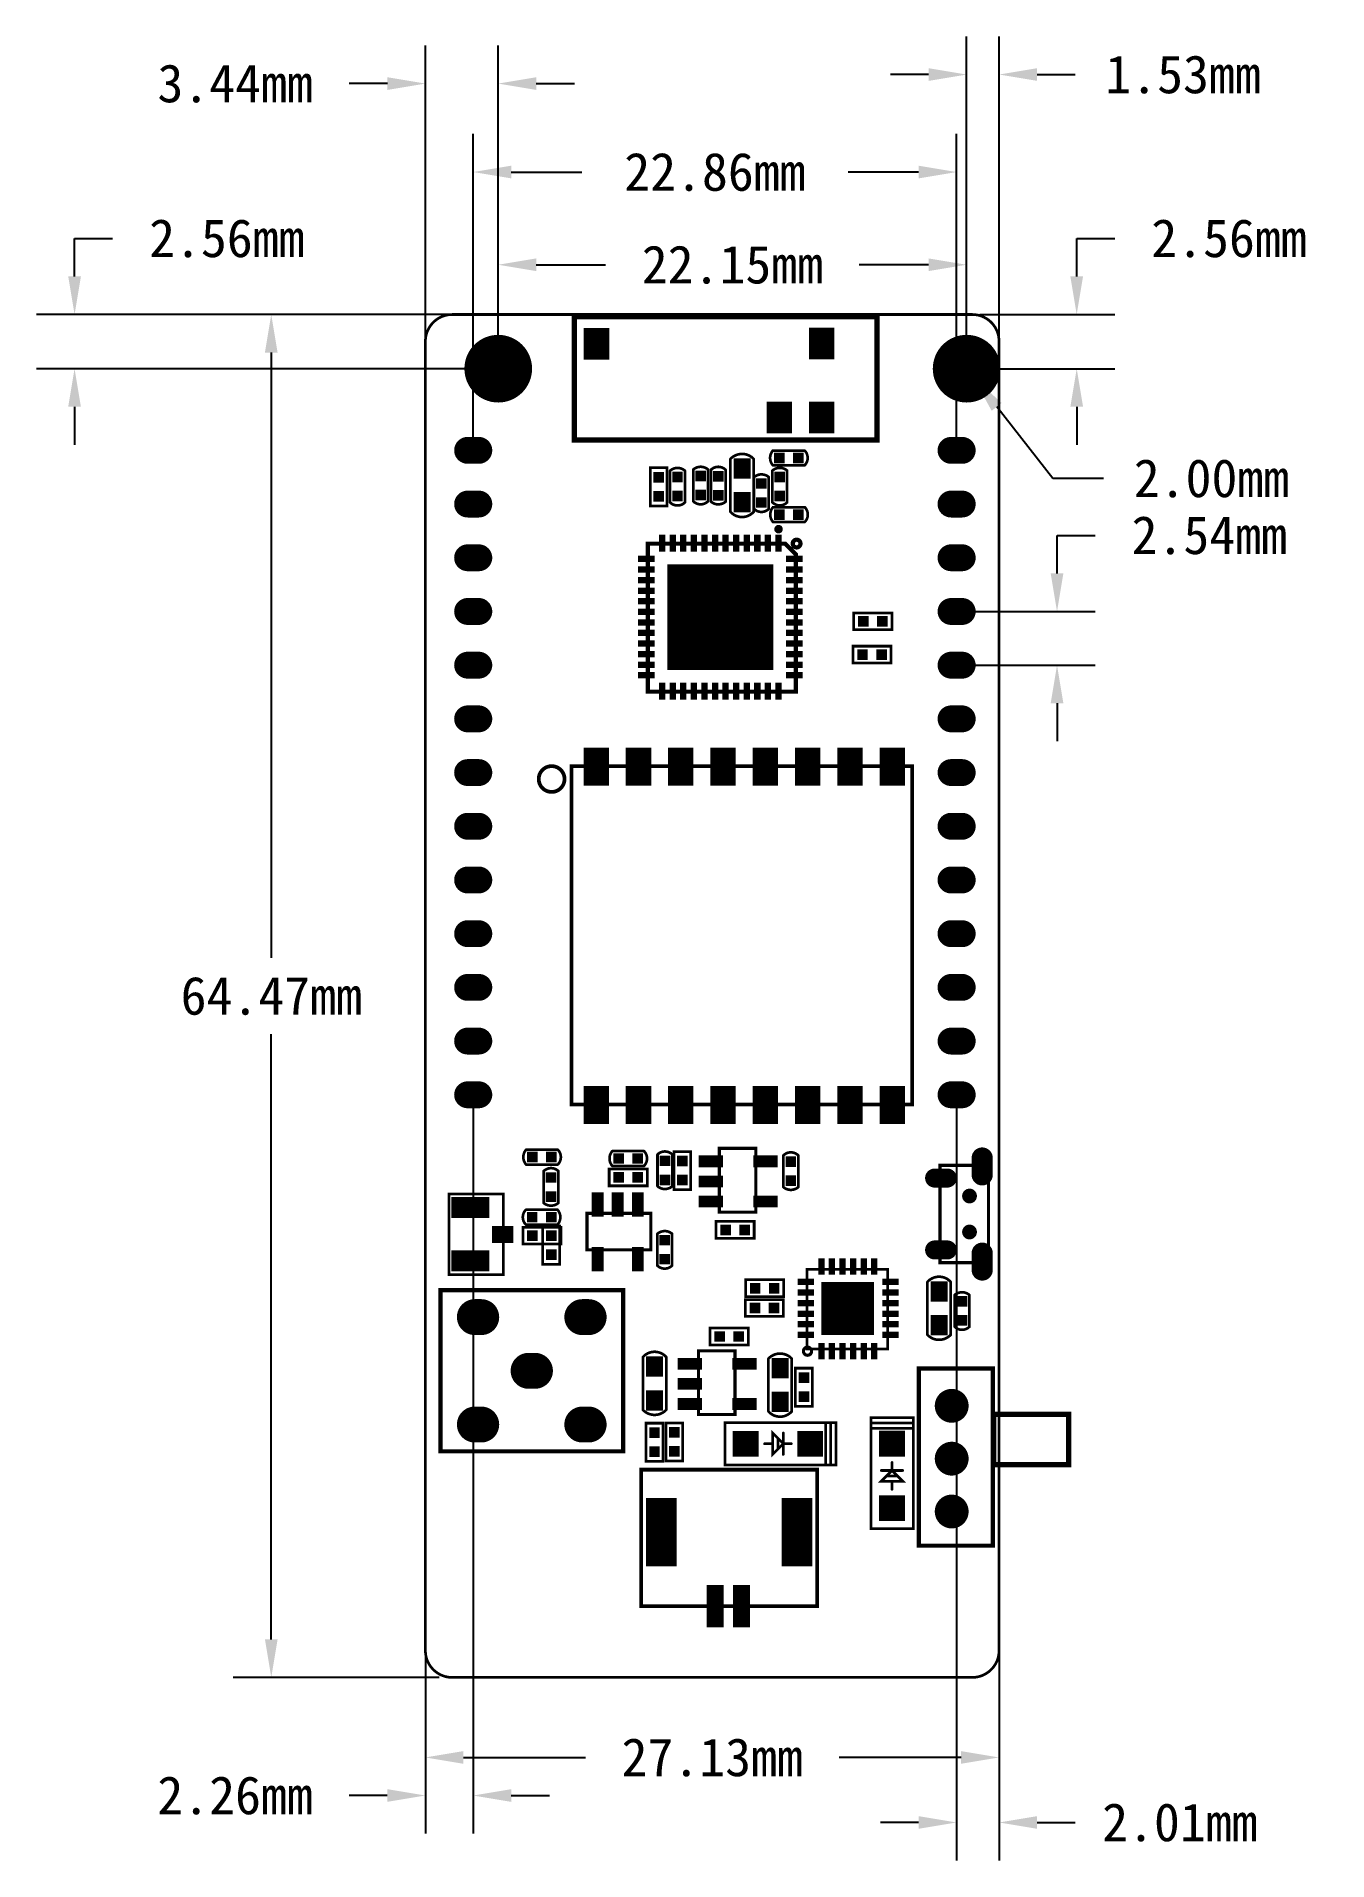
# Model space of a CAD drawing. Extents: x -43.5 to 17.5, y -33.7 to 52.6.
import ezdxf

# ---------------------------------------------------------------- set-up
doc = ezdxf.new("R2010")
doc.units = 0
doc.header["$MEASUREMENT"] = 0
for name, color, linetype in [('BOARD_OUTLINE_00', 254, 'Continuous'), ('DRIL_NPLTE_THRU_01', 3, 'Continuous'), ('DRIL_NPLTE_THRU_04', 16, 'Continuous'), ('DRIL_PLTE_THRU_01', 3, 'Continuous'), ('DRIL_PLTE_THRU_04', 16, 'Continuous'), ('DRIL_SYMBOL', 254, 'Continuous'), ('PADS_BOT', 1, 'Continuous'), ('PADS_INNER', 96, 'Continuous'), ('PADS_TOP', 96, 'Continuous'), ('PART_TOP_2DLINE_00', 254, 'Continuous'), ('PART_TOP_2DLINE_01', 254, 'Continuous'), ('PART_TOP_2DLINE_126', 254, 'Continuous')]:
    doc.layers.add(name, color=color, linetype=linetype)
doc.dimstyles.get("Standard").update_dxf_attribs({"dimscale": 10, "dimtxt": 0.18, "dimasz": 0.18, "dimexe": 0.18, "dimexo": 0.0625, "dimgap": 0.09, "dimtad": 0, "dimtih": 1, "dimtoh": 1, "dimzin": 0, "dimdsep": 46, "dimtxsty": 'Standard', "dimcen": 0.09, "dimadec": 0, "dimazin": 0, "dimtfac": 1, "dimtofl": 0, "dimtmove": 0, "dimatfit": 3, "dimfxl": 1, "dimtolj": 1, "dimtzin": 0, "dimarcsym": 0})

msp = doc.modelspace()

# ---------------------------------------------------------------- blocks, each defined once
blk = doc.blocks.new('SMOOTH_0$127')
at = {"const_width": 0.0635}
blk.add_lwpolyline([(-0.03175, 0, 1), (0.03175, 0, 1)], format="xyb", close=True, dxfattribs=at)
blk = doc.blocks.new('BOARD_41')
at = {"layer": 'BOARD_OUTLINE_00', "const_width": 0.127}
blk.add_lwpolyline([(1.6256, -4.0386, -0.4142136), (2.8956, -2.7686), (27.4828, -2.7686, -0.4142136), (28.7528, -4.0386), (28.7528, -65.9638, -0.4142136), (27.4828, -67.2338), (2.8956, -67.2338, -0.4142136), (1.6256, -65.9638)], format="xyb", close=True, dxfattribs=at)
at = {"layer": 'BOARD_OUTLINE_00'}
for p in [(2.8956, -2.7686), (1.6256, -4.0386)]:
    blk.add_blockref('SMOOTH_0$127', p, dxfattribs=at)
blk = doc.blocks.new('SMOOTH_0$1778')
at = {"const_width": 0.0889}
blk.add_lwpolyline([(-0.04445, 0, 1), (0.04445, 0, 1)], format="xyb", close=True, dxfattribs=at)
blk = doc.blocks.new('PART_BODY_TOP_20')
at = {"layer": 'PART_TOP_2DLINE_126', "const_width": 0.1778}
blk.add_lwpolyline([(14.8082, 2.1082, 1), (16.0274, 2.1082, 1)], format="xyb", close=True, dxfattribs=at)
blk.add_lwpolyline([(0.0254, 1.1684), (16.0274, 1.1684), (16.0274, -14.9352), (0.0254, -14.9352)], close=True, dxfattribs=at)
at = {"layer": 'PART_TOP_2DLINE_126'}
for p in [(0.0254, 1.1684), (16.0274, 1.1684), (0.0254, -14.9352), (16.0274, -14.9352)]:
    blk.add_blockref('SMOOTH_0$1778', p, dxfattribs=at)
blk = doc.blocks.new('DRIL_HOLE_0')
blk.add_lwpolyline([(0, 0, 1), (0, 0, 1)], format="xyb", close=True)
blk = doc.blocks.new('PAD_0')
blk.add_lwpolyline([(0, 0), (0, 0)])
blk = doc.blocks.new('PAD_1')
at = {"const_width": 1.2}
blk.add_lwpolyline([(-0.9, 0), (0.9, 0)], dxfattribs=at)
blk = doc.blocks.new('STK_TOP_135')
at = {"layer": 'DRIL_NPLTE_THRU_01'}
blk.add_blockref('DRIL_HOLE_0', (0, 0), dxfattribs=at)
at = {"layer": 'DRIL_NPLTE_THRU_04'}
blk.add_blockref('DRIL_HOLE_0', (0, 0), dxfattribs=at)
at = {"layer": 'PADS_BOT'}
blk.add_blockref('PAD_0', (0, 0), dxfattribs=at)
at = {"layer": 'PADS_INNER'}
blk.add_blockref('PAD_0', (0, 0), dxfattribs=at)
at = {"layer": 'PADS_TOP'}
blk.add_blockref('PAD_1', (0, 0), dxfattribs=at)
blk = doc.blocks.new('SYM_TOP_14')
for name, p in [('PART_BODY_TOP_20', (0, 0)), ('STK_TOP_135', (0, 0)), ('STK_TOP_135', (16, 0)), ('STK_TOP_135', (0, -2)), ('STK_TOP_135', (16, -2)), ('STK_TOP_135', (0, -4)), ('STK_TOP_135', (16, -4)), ('STK_TOP_135', (0, -6)), ('STK_TOP_135', (16, -6)), ('STK_TOP_135', (0, -8)), ('STK_TOP_135', (16, -8)), ('STK_TOP_135', (0, -10)), ('STK_TOP_135', (16, -10)), ('STK_TOP_135', (0, -12)), ('STK_TOP_135', (16, -12)), ('STK_TOP_135', (0, -14)), ('STK_TOP_135', (16, -14))]:
    blk.add_blockref(name, p)
blk = doc.blocks.new('PART_TOP_0')
blk.add_blockref('SYM_TOP_14', (0, 0))
blk = doc.blocks.new('PART_BODY_TOP_5')
at = {"layer": 'PART_TOP_2DLINE_126', "const_width": 0.1778}
blk.add_lwpolyline([(-2.9516, 0.44483), (3.5, 0.44483), (3.5, -7.88637), (-2.9516, -7.88637)], close=True, dxfattribs=at)
at = {"layer": 'PART_TOP_2DLINE_126'}
for p in [(-2.9516, 0.44483), (3.5, 0.44483), (-2.9516, -7.88637), (3.5, -7.88637)]:
    blk.add_blockref('SMOOTH_0$1778', p, dxfattribs=at)
blk = doc.blocks.new('PAD_2')
blk.add_lwpolyline([(0, 0), (0, 0)])
blk = doc.blocks.new('PAD_3')
at = {"const_width": 0.8}
blk.add_lwpolyline([(-1, 0), (1, 0)], dxfattribs=at)
blk = doc.blocks.new('STK_TOP_61')
at = {"layer": 'DRIL_NPLTE_THRU_01'}
blk.add_blockref('DRIL_HOLE_0', (0, 0), dxfattribs=at)
at = {"layer": 'DRIL_NPLTE_THRU_04'}
blk.add_blockref('DRIL_HOLE_0', (0, 0), dxfattribs=at)
at = {"layer": 'PADS_BOT'}
blk.add_blockref('PAD_2', (0, 0), dxfattribs=at)
at = {"layer": 'PADS_INNER'}
blk.add_blockref('PAD_2', (0, 0), dxfattribs=at)
at = {"layer": 'PADS_TOP'}
blk.add_blockref('PAD_3', (0, 0), dxfattribs=at)
blk = doc.blocks.new('PAD_4')
at = {"const_width": 1.45}
blk.add_lwpolyline([(-1.615, 0), (1.615, 0)], dxfattribs=at)
blk = doc.blocks.new('STK_TOP_15')
at = {"layer": 'DRIL_NPLTE_THRU_01'}
blk.add_blockref('DRIL_HOLE_0', (0, 0), dxfattribs=at)
at = {"layer": 'DRIL_NPLTE_THRU_04'}
blk.add_blockref('DRIL_HOLE_0', (0, 0), dxfattribs=at)
at = {"layer": 'PADS_BOT'}
blk.add_blockref('PAD_2', (0, 0), dxfattribs=at)
at = {"layer": 'PADS_INNER'}
blk.add_blockref('PAD_2', (0, 0), dxfattribs=at)
at = {"layer": 'PADS_TOP'}
blk.add_blockref('PAD_4', (0, 0), dxfattribs=at)
blk = doc.blocks.new('SYM_TOP_7')
for name, p in [('PART_BODY_TOP_5', (0, 0)), ('STK_TOP_15', (0, -0.508)), ('STK_TOP_61', (3.5, -3.13117)), ('STK_TOP_61', (3.5, -4.38117)), ('STK_TOP_15', (0, -6.9342))]:
    blk.add_blockref(name, p)
blk = doc.blocks.new('PART_TOP_2')
blk.add_blockref('SYM_TOP_7', (0, 0))
blk = doc.blocks.new('PART_BODY_TOP_7')
at = {"layer": 'PART_TOP_2DLINE_126', "const_width": 0.127}
blk.add_lwpolyline([(-0.898, 0.408), (-0.898, -0.392), (0.902, -0.392), (0.902, 0.408)], close=True, dxfattribs=at)
at = {"layer": 'PART_TOP_2DLINE_126'}
for p in [(-0.898, 0.408), (0.902, 0.408), (-0.898, -0.392), (0.902, -0.392)]:
    blk.add_blockref('SMOOTH_0$127', p, dxfattribs=at)
blk = doc.blocks.new('PAD_5')
blk.add_lwpolyline([(0, 0, 1), (0, 0, 1)], format="xyb", close=True)
blk = doc.blocks.new('PAD_6')
at = {"const_width": 0.5}
blk.add_lwpolyline([(-0.25, 0), (0.25, 0)], dxfattribs=at)
blk = doc.blocks.new('STK_TOP_4')
at = {"layer": 'DRIL_PLTE_THRU_01'}
blk.add_blockref('DRIL_HOLE_0', (0, 0), dxfattribs=at)
at = {"layer": 'DRIL_PLTE_THRU_04'}
blk.add_blockref('DRIL_HOLE_0', (0, 0), dxfattribs=at)
at = {"layer": 'PADS_BOT'}
blk.add_blockref('PAD_5', (0, 0), dxfattribs=at)
at = {"layer": 'PADS_INNER'}
blk.add_blockref('PAD_5', (0, 0), dxfattribs=at)
at = {"layer": 'PADS_TOP'}
blk.add_blockref('PAD_6', (0, 0), dxfattribs=at)
blk = doc.blocks.new('SYM_TOP_9')
for name, p in [('PART_BODY_TOP_7', (0, 0)), ('STK_TOP_4', (-0.448, 0.008)), ('STK_TOP_4', (0.452, 0.008))]:
    blk.add_blockref(name, p)
blk = doc.blocks.new('PART_TOP_5')
blk.add_blockref('SYM_TOP_9', (0, 0))
blk = doc.blocks.new('PART_BODY_TOP_1')
at = {"layer": 'PART_TOP_2DLINE_126', "const_width": 0.127}
blk.add_lwpolyline([(0.755, -0.347, 0.414214), (0.755, 0.353), (-0.745, 0.353, 0.373387), (-0.745, -0.347)], format="xyb", close=True, dxfattribs=at)
at = {"layer": 'PART_TOP_2DLINE_126'}
for p in [(-0.745, 0.353), (0.755, 0.353), (-0.745, -0.347), (0.755, -0.347)]:
    blk.add_blockref('SMOOTH_0$127', p, dxfattribs=at)
blk = doc.blocks.new('SYM_TOP_3')
for name, p in [('STK_TOP_4', (-0.445, 0.003)), ('PART_BODY_TOP_1', (0, 0)), ('STK_TOP_4', (0.455, 0.003))]:
    blk.add_blockref(name, p)
blk = doc.blocks.new('PART_TOP_7')
blk.add_blockref('SYM_TOP_3', (0, 0))
blk = doc.blocks.new('PART_TOP_8')
blk.add_blockref('SYM_TOP_9', (0, 0))
blk = doc.blocks.new('PART_TOP_9')
blk.add_blockref('SYM_TOP_3', (0, 0))
blk = doc.blocks.new('SMOOTH_0$199898')
at = {"const_width": 0.099949}
blk.add_lwpolyline([(-0.049974, 0, 1), (0.049974, 0, 1)], format="xyb", close=True, dxfattribs=at)
blk = doc.blocks.new('PART_BODY_TOP_23')
at = {"layer": 'PART_TOP_2DLINE_01', "const_width": 0.199898}
for points in [[(-3.662962, 3.6068, 1), (-3.296638, 3.6068, 1)], [(-4.0584, 2.753, 1), (-4.2616, 2.753, 1)]]:
    blk.add_lwpolyline(points, format="xyb", close=True, dxfattribs=at)
blk.add_lwpolyline([(-3.4774, -3.4318), (-3.4774, 3.0602), (-2.9694, 3.5682), (3.5226, 3.5682), (3.5226, -3.4318)], close=True, dxfattribs=at)
for points in [[(-0.35, 1.229), (-0.35, -0.041)], [(-0.985, 0.594), (0.285, 0.594)]]:
    blk.add_lwpolyline(points, dxfattribs=at)
at = {"layer": 'PART_TOP_2DLINE_01'}
for p in [(-2.9694, 3.5682), (3.5226, 3.5682), (-3.4774, 3.0602), (-0.35, 1.229), (-0.985, 0.594), (-0.35, -0.041), (0.285, 0.594), (-3.4774, -3.4318), (3.5226, -3.4318)]:
    blk.add_blockref('SMOOTH_0$199898', p, dxfattribs=at)
blk = doc.blocks.new('PAD_7')
at = {"const_width": 0.3}
blk.add_lwpolyline([(-0.4, 0), (0.4, 0)], dxfattribs=at)
blk = doc.blocks.new('STK_TOP_172')
at = {"layer": 'DRIL_PLTE_THRU_01'}
blk.add_blockref('DRIL_HOLE_0', (0, 0), dxfattribs=at)
at = {"layer": 'DRIL_PLTE_THRU_04'}
blk.add_blockref('DRIL_HOLE_0', (0, 0), dxfattribs=at)
at = {"layer": 'PADS_BOT'}
blk.add_blockref('PAD_5', (0, 0), dxfattribs=at)
at = {"layer": 'PADS_INNER'}
blk.add_blockref('PAD_5', (0, 0), dxfattribs=at)
at = {"layer": 'PADS_TOP'}
blk.add_blockref('PAD_7', (0, 0), dxfattribs=at)
blk = doc.blocks.new('STK_TOP_171')
at = {"layer": 'DRIL_PLTE_THRU_01'}
blk.add_blockref('DRIL_HOLE_0', (0, 0), dxfattribs=at)
at = {"layer": 'DRIL_PLTE_THRU_04'}
blk.add_blockref('DRIL_HOLE_0', (0, 0), dxfattribs=at)
at = {"layer": 'PADS_BOT'}
blk.add_blockref('PAD_5', (0, 0), dxfattribs=at)
at = {"layer": 'PADS_INNER'}
blk.add_blockref('PAD_5', (0, 0), dxfattribs=at)
at = {"layer": 'PADS_TOP', "rotation": 90}
blk.add_blockref('PAD_7', (0, 0), dxfattribs=at)
blk = doc.blocks.new('PAD_8')
at = {"const_width": 5}
blk.add_lwpolyline([(-2.5, 0), (2.5, 0)], dxfattribs=at)
blk = doc.blocks.new('STK_TOP_173')
at = {"layer": 'DRIL_PLTE_THRU_01'}
blk.add_blockref('DRIL_HOLE_0', (0, 0), dxfattribs=at)
at = {"layer": 'DRIL_PLTE_THRU_04'}
blk.add_blockref('DRIL_HOLE_0', (0, 0), dxfattribs=at)
at = {"layer": 'PADS_BOT'}
blk.add_blockref('PAD_5', (0, 0), dxfattribs=at)
at = {"layer": 'PADS_INNER'}
blk.add_blockref('PAD_5', (0, 0), dxfattribs=at)
at = {"layer": 'PADS_TOP'}
blk.add_blockref('PAD_8', (0, 0), dxfattribs=at)
blk = doc.blocks.new('SYM_TOP_17')
for name, p in [('PART_BODY_TOP_23', (0, 0)), ('STK_TOP_171', (-2.75, 3.5)), ('STK_TOP_171', (-2.25, 3.5)), ('STK_TOP_171', (-1.75, 3.5)), ('STK_TOP_171', (-1.25, 3.5)), ('STK_TOP_171', (-0.75, 3.5)), ('STK_TOP_171', (-0.25, 3.5)), ('STK_TOP_171', (0.25, 3.5)), ('STK_TOP_171', (0.75, 3.5)), ('STK_TOP_171', (1.25, 3.5)), ('STK_TOP_171', (1.75, 3.5)), ('STK_TOP_171', (2.25, 3.5)), ('STK_TOP_171', (2.75, 3.5)), ('STK_TOP_172', (-3.5, 2.75)), ('STK_TOP_172', (3.5, 2.75)), ('STK_TOP_173', (0, 0)), ('STK_TOP_172', (-3.5, 2.25)), ('STK_TOP_172', (-3.5, 1.75)), ('STK_TOP_172', (3.5, 2.25)), ('STK_TOP_172', (3.5, 1.75)), ('STK_TOP_172', (-3.5, 1.25)), ('STK_TOP_172', (-3.5, 0.75)), ('STK_TOP_172', (3.5, 1.25)), ('STK_TOP_172', (3.5, 0.75)), ('STK_TOP_172', (-3.5, 0.25)), ('STK_TOP_172', (3.5, 0.25)), ('STK_TOP_172', (-3.5, -0.25)), ('STK_TOP_172', (-3.5, -0.75)), ('STK_TOP_172', (3.5, -0.25)), ('STK_TOP_172', (3.5, -0.75)), ('STK_TOP_172', (-3.5, -1.25)), ('STK_TOP_172', (-3.5, -1.75)), ('STK_TOP_172', (3.5, -1.25)), ('STK_TOP_172', (3.5, -1.75)), ('STK_TOP_172', (-3.5, -2.25)), ('STK_TOP_172', (3.5, -2.25)), ('STK_TOP_172', (-3.5, -2.75)), ('STK_TOP_171', (-2.75, -3.5)), ('STK_TOP_171', (-2.25, -3.5)), ('STK_TOP_171', (-1.75, -3.5)), ('STK_TOP_171', (-1.25, -3.5)), ('STK_TOP_171', (-0.75, -3.5)), ('STK_TOP_171', (-0.25, -3.5)), ('STK_TOP_171', (0.25, -3.5)), ('STK_TOP_171', (0.75, -3.5)), ('STK_TOP_171', (1.25, -3.5)), ('STK_TOP_171', (1.75, -3.5)), ('STK_TOP_171', (2.25, -3.5)), ('STK_TOP_171', (2.75, -3.5)), ('STK_TOP_172', (3.5, -2.75))]:
    blk.add_blockref(name, p)
blk = doc.blocks.new('PART_TOP_10')
blk.add_blockref('SYM_TOP_17', (0, 0))
blk = doc.blocks.new('PART_TOP_13')
blk.add_blockref('SYM_TOP_9', (0, 0))
blk = doc.blocks.new('PART_TOP_14')
blk.add_blockref('SYM_TOP_9', (0, 0))
blk = doc.blocks.new('PART_TOP_20')
blk.add_blockref('SYM_TOP_9', (0, 0))
blk = doc.blocks.new('PART_BODY_TOP_2')
at = {"layer": 'PART_TOP_2DLINE_00', "const_width": 0.127}
blk.add_lwpolyline([(2.75, 1), (-2.5, 1), (-2.5, -1), (2.75, -1)], close=True, dxfattribs=at)
for points in [[(2.25, 1), (2.25, -1)], [(2.5, 1), (2.5, -1)], [(-0.254, 0), (-0.635, 0)], [(0.254, 0), (-0.254, 0.508), (-0.254, -0.508), (0.254, 0)], [(0, 0.254), (0, -0.254)], [(0.254, 0.508), (0.254, -0.508)], [(0.635, 0), (0.254, 0)]]:
    blk.add_lwpolyline(points, dxfattribs=at)
at = {"layer": 'PART_TOP_2DLINE_00'}
for p in [(-2.5, 1), (2.25, 1), (2.5, 1), (2.75, 1), (-0.635, 0), (-0.254, 0.508), (-0.254, 0), (0, 0.254), (0.254, 0.508), (0.254, 0), (0.254, 0), (0.254, 0), (0.635, 0), (-0.254, -0.508), (0, -0.254), (0.254, -0.508), (-2.5, -1), (2.25, -1), (2.5, -1), (2.75, -1)]:
    blk.add_blockref('SMOOTH_0$127', p, dxfattribs=at)
blk = doc.blocks.new('PAD_9')
at = {"const_width": 1.2192}
blk.add_lwpolyline([(-0.6096, 0), (0.6096, 0)], dxfattribs=at)
blk = doc.blocks.new('STK_TOP_6')
at = {"layer": 'DRIL_PLTE_THRU_01'}
blk.add_blockref('DRIL_HOLE_0', (0, 0), dxfattribs=at)
at = {"layer": 'DRIL_PLTE_THRU_04'}
blk.add_blockref('DRIL_HOLE_0', (0, 0), dxfattribs=at)
at = {"layer": 'PADS_BOT'}
blk.add_blockref('PAD_5', (0, 0), dxfattribs=at)
at = {"layer": 'PADS_INNER'}
blk.add_blockref('PAD_5', (0, 0), dxfattribs=at)
at = {"layer": 'PADS_TOP'}
blk.add_blockref('PAD_9', (0, 0), dxfattribs=at)
blk = doc.blocks.new('SYM_TOP_4')
for name, p in [('PART_BODY_TOP_2', (0, 0)), ('STK_TOP_6', (-1.524, 0)), ('STK_TOP_6', (1.524, 0))]:
    blk.add_blockref(name, p)
blk = doc.blocks.new('PART_TOP_32')
blk.add_blockref('SYM_TOP_4', (0, 0))
blk = doc.blocks.new('PART_TOP_36')
blk.add_blockref('SYM_TOP_4', (0, 0))
blk = doc.blocks.new('SMOOTH_0$254')
at = {"const_width": 0.127}
blk.add_lwpolyline([(-0.0635, 0, 1), (0.0635, 0, 1)], format="xyb", close=True, dxfattribs=at)
blk = doc.blocks.new('SMOOTH_0$2')
at = {"const_width": 0.1}
blk.add_lwpolyline([(-0.05, 0, 1), (0.05, 0, 1)], format="xyb", close=True, dxfattribs=at)
blk = doc.blocks.new('PART_BODY_TOP_34')
at = {"layer": 'PART_TOP_2DLINE_01'}
for points, const_width in [([(0.28, 5.53), (-2.1, 5.53), (-2.1, 1.98), (0.28, 1.98)], 0.254), ([(-4.2672, -1.5564), (-4.2672, 1.94), (4.1148, 1.94), (4.1148, -1.5564)], 0.2)]:
    blk.add_lwpolyline(points, close=True, dxfattribs=dict(at, const_width=const_width))
for name, p in [('SMOOTH_0$254', (-2.1, 5.53)), ('SMOOTH_0$254', (0.28, 5.53)), ('SMOOTH_0$2', (-4.2672, 1.94)), ('SMOOTH_0$254', (-2.1, 1.98)), ('SMOOTH_0$254', (0.28, 1.98)), ('SMOOTH_0$2', (4.1148, 1.94)), ('SMOOTH_0$2', (-4.2672, -1.5564)), ('SMOOTH_0$2', (4.1148, -1.5564))]:
    blk.add_blockref(name, p, dxfattribs=at)
blk = doc.blocks.new('DRIL_SYMBOL_0$8')
at = {"layer": 'DRIL_SYMBOL', "const_width": 0.0508}
for points in [[(-0.254, 0), (0.254, 0)], [(0, -0.254), (0, 0.254)]]:
    blk.add_lwpolyline(points, dxfattribs=at)
blk = doc.blocks.new('DRIL_HOLE_0$8')
at = {"const_width": 0.4}
blk.add_lwpolyline([(-0.2, 0, 1), (0.2, 0, 1)], format="xyb", close=True, dxfattribs=at)
blk.add_blockref('DRIL_SYMBOL_0$8', (0, 0))
blk = doc.blocks.new('PAD_10')
at = {"const_width": 0.8}
blk.add_lwpolyline([(0, -0.4, 1), (0, 0.4, 1)], format="xyb", close=True, dxfattribs=at)
blk = doc.blocks.new('PAD_11')
at = {"const_width": 0.65}
blk.add_lwpolyline([(-0.15, -0.325), (0.15, -0.325, 1), (0.15, 0.325), (-0.15, 0.325, 1)], format="xyb", close=True, dxfattribs=at)
blk = doc.blocks.new('STK_TOP_319')
at = {"layer": 'DRIL_PLTE_THRU_01'}
blk.add_blockref('DRIL_HOLE_0$8', (0, 0), dxfattribs=at)
at = {"layer": 'DRIL_PLTE_THRU_04'}
blk.add_blockref('DRIL_HOLE_0$8', (0, 0), dxfattribs=at)
at = {"layer": 'PADS_BOT'}
blk.add_blockref('PAD_10', (0, 0), dxfattribs=at)
at = {"layer": 'PADS_INNER'}
blk.add_blockref('PAD_10', (0, 0), dxfattribs=at)
at = {"layer": 'PADS_TOP', "rotation": 90}
blk.add_blockref('PAD_11', (0, 0), dxfattribs=at)
blk = doc.blocks.new('SYM_TOP_28')
for name, p in [('PART_BODY_TOP_34', (0, 0)), ('STK_TOP_319', (-2.5, 0)), ('STK_TOP_319', (0, 0)), ('STK_TOP_319', (2.5, 0))]:
    blk.add_blockref(name, p)
blk = doc.blocks.new('PART_TOP_40')
blk.add_blockref('SYM_TOP_28', (0, 0))
blk = doc.blocks.new('SMOOTH_0$150114')
at = {"const_width": 0.075057}
blk.add_lwpolyline([(-0.037528, 0, 1), (0.037528, 0, 1)], format="xyb", close=True, dxfattribs=at)
blk = doc.blocks.new('PART_BODY_TOP_9')
at = {"layer": 'PART_TOP_2DLINE_126', "const_width": 0.15}
blk.add_lwpolyline([(0.999, 3.005), (2.725, 3.005), (2.725, -0.012), (0.999, -0.012)], close=True, dxfattribs=at)
at = {"layer": 'PART_TOP_2DLINE_126'}
for p in [(0.999, 3.005), (2.725, 3.005), (0.999, -0.012), (2.725, -0.012)]:
    blk.add_blockref('SMOOTH_0$150114', p, dxfattribs=at)
blk = doc.blocks.new('PAD_12')
at = {"const_width": 0.56}
blk.add_lwpolyline([(-0.575, 0), (0.575, 0)], dxfattribs=at)
blk = doc.blocks.new('STK_TOP_25')
at = {"layer": 'DRIL_PLTE_THRU_01'}
blk.add_blockref('DRIL_HOLE_0', (0, 0), dxfattribs=at)
at = {"layer": 'DRIL_PLTE_THRU_04'}
blk.add_blockref('DRIL_HOLE_0', (0, 0), dxfattribs=at)
at = {"layer": 'PADS_BOT'}
blk.add_blockref('PAD_5', (0, 0), dxfattribs=at)
at = {"layer": 'PADS_INNER'}
blk.add_blockref('PAD_5', (0, 0), dxfattribs=at)
at = {"layer": 'PADS_TOP'}
blk.add_blockref('PAD_12', (0, 0), dxfattribs=at)
blk = doc.blocks.new('SYM_TOP_11')
for name, p in [('STK_TOP_25', (0.59044, 2.38864)), ('PART_BODY_TOP_9', (0, 0)), ('STK_TOP_25', (3.17391, 2.38864)), ('STK_TOP_25', (0.59044, 1.43864)), ('STK_TOP_25', (0.59044, 0.48864)), ('STK_TOP_25', (3.17391, 0.48864))]:
    blk.add_blockref(name, p)
blk = doc.blocks.new('PART_TOP_45')
blk.add_blockref('SYM_TOP_11', (0, 0))
blk = doc.blocks.new('PART_TOP_46')
blk.add_blockref('SYM_TOP_3', (0, 0))
blk = doc.blocks.new('PART_TOP_47')
blk.add_blockref('SYM_TOP_11', (0, 0))
blk = doc.blocks.new('PART_TOP_48')
blk.add_blockref('SYM_TOP_3', (0, 0))
blk = doc.blocks.new('PART_TOP_49')
blk.add_blockref('SYM_TOP_9', (0, 0))
blk = doc.blocks.new('PART_TOP_50')
blk.add_blockref('SYM_TOP_9', (0, 0))
blk = doc.blocks.new('PART_BODY_TOP_21')
at = {"layer": 'PART_TOP_2DLINE_126', "const_width": 0.127}
blk.add_lwpolyline([(1.238, -0.559, 0.432739), (1.238, 0.541), (-1.262, 0.541, 0.450467), (-1.262, -0.559)], format="xyb", close=True, dxfattribs=at)
at = {"layer": 'PART_TOP_2DLINE_126'}
for p in [(-1.262, 0.541), (1.238, 0.541), (-1.262, -0.559), (1.238, -0.559)]:
    blk.add_blockref('SMOOTH_0$127', p, dxfattribs=at)
blk = doc.blocks.new('PAD_13')
at = {"const_width": 0.8}
blk.add_lwpolyline([(-0.48, 0), (0.48, 0)], dxfattribs=at)
blk = doc.blocks.new('STK_TOP_138')
at = {"layer": 'DRIL_PLTE_THRU_01'}
blk.add_blockref('DRIL_HOLE_0', (0, 0), dxfattribs=at)
at = {"layer": 'DRIL_PLTE_THRU_04'}
blk.add_blockref('DRIL_HOLE_0', (0, 0), dxfattribs=at)
at = {"layer": 'PADS_BOT'}
blk.add_blockref('PAD_5', (0, 0), dxfattribs=at)
at = {"layer": 'PADS_INNER'}
blk.add_blockref('PAD_5', (0, 0), dxfattribs=at)
at = {"layer": 'PADS_TOP'}
blk.add_blockref('PAD_13', (0, 0), dxfattribs=at)
blk = doc.blocks.new('SYM_TOP_15')
for name, p in [('STK_TOP_138', (-0.812, -0.009)), ('PART_BODY_TOP_21', (0, 0)), ('STK_TOP_138', (0.788, -0.009))]:
    blk.add_blockref(name, p)
blk = doc.blocks.new('PART_TOP_51')
blk.add_blockref('SYM_TOP_15', (0, 0))
blk = doc.blocks.new('PART_TOP_52')
blk.add_blockref('SYM_TOP_3', (0, 0))
blk = doc.blocks.new('PART_TOP_53')
blk.add_blockref('SYM_TOP_9', (0, 0))
blk = doc.blocks.new('PART_TOP_54')
blk.add_blockref('SYM_TOP_9', (0, 0))
blk = doc.blocks.new('SMOOTH_0$1524')
at = {"const_width": 0.0762}
blk.add_lwpolyline([(-0.0381, 0, 1), (0.0381, 0, 1)], format="xyb", close=True, dxfattribs=at)
blk = doc.blocks.new('PART_BODY_TOP_32')
at = {"layer": 'PART_TOP_2DLINE_126', "const_width": 0.152}
blk.add_lwpolyline([(-2.3, 1.4), (2.3, 1.4), (2.3, -0.9), (-2.3, -0.9)], close=True, dxfattribs=at)
at = {"layer": 'PART_TOP_2DLINE_126'}
for p in [(-2.3, 1.4), (2.3, 1.4), (-2.3, -0.9), (2.3, -0.9)]:
    blk.add_blockref('SMOOTH_0$1524', p, dxfattribs=at)
blk = doc.blocks.new('PAD_14')
at = {"const_width": 0.5}
blk.add_lwpolyline([(-0.4, -0.25), (0.4, -0.25, 1), (0.4, 0.25), (-0.4, 0.25, 1)], format="xyb", close=True, dxfattribs=at)
blk = doc.blocks.new('STK_TOP_273')
at = {"layer": 'DRIL_PLTE_THRU_01'}
blk.add_blockref('DRIL_HOLE_0', (0, 0), dxfattribs=at)
at = {"layer": 'DRIL_PLTE_THRU_04'}
blk.add_blockref('DRIL_HOLE_0', (0, 0), dxfattribs=at)
at = {"layer": 'PADS_BOT'}
blk.add_blockref('PAD_5', (0, 0), dxfattribs=at)
at = {"layer": 'PADS_INNER'}
blk.add_blockref('PAD_5', (0, 0), dxfattribs=at)
at = {"layer": 'PADS_TOP'}
blk.add_blockref('PAD_14', (0, 0), dxfattribs=at)
blk = doc.blocks.new('PAD_15')
at = {"const_width": 0.45}
blk.add_lwpolyline([(-0.3, -0.225), (0.3, -0.225, 1), (0.3, 0.225), (-0.3, 0.225, 1)], format="xyb", close=True, dxfattribs=at)
blk = doc.blocks.new('STK_TOP_274')
at = {"layer": 'DRIL_PLTE_THRU_01'}
blk.add_blockref('DRIL_HOLE_0', (0, 0), dxfattribs=at)
at = {"layer": 'DRIL_PLTE_THRU_04'}
blk.add_blockref('DRIL_HOLE_0', (0, 0), dxfattribs=at)
at = {"layer": 'PADS_BOT'}
blk.add_blockref('PAD_5', (0, 0), dxfattribs=at)
at = {"layer": 'PADS_INNER'}
blk.add_blockref('PAD_5', (0, 0), dxfattribs=at)
at = {"layer": 'PADS_TOP', "rotation": 90}
blk.add_blockref('PAD_15', (0, 0), dxfattribs=at)
blk = doc.blocks.new('DRIL_SYMBOL_0$7000006667')
at = {"layer": 'DRIL_SYMBOL', "const_width": 0.0508}
for points in [[(-0.254, 0), (0.254, 0)], [(0, -0.254), (0, 0.254)]]:
    blk.add_lwpolyline(points, dxfattribs=at)
blk = doc.blocks.new('DRIL_HOLE_0$7000006667')
at = {"const_width": 0.35}
blk.add_lwpolyline([(-0.175, 0, 1), (0.175, 0, 1)], format="xyb", close=True, dxfattribs=at)
blk.add_blockref('DRIL_SYMBOL_0$7000006667', (0, 0))
blk = doc.blocks.new('PAD_16')
at = {"const_width": 0.35}
blk.add_lwpolyline([(0, -0.175, 1), (0, 0.175, 1)], format="xyb", close=True, dxfattribs=at)
blk = doc.blocks.new('STK_TOP_275')
at = {"layer": 'DRIL_NPLTE_THRU_01'}
blk.add_blockref('DRIL_HOLE_0$7000006667', (0, 0), dxfattribs=at)
at = {"layer": 'DRIL_NPLTE_THRU_04'}
blk.add_blockref('DRIL_HOLE_0$7000006667', (0, 0), dxfattribs=at)
at = {"layer": 'PADS_BOT'}
blk.add_blockref('PAD_16', (0, 0), dxfattribs=at)
at = {"layer": 'PADS_INNER'}
blk.add_blockref('PAD_16', (0, 0), dxfattribs=at)
at = {"layer": 'PADS_TOP'}
blk.add_blockref('PAD_16', (0, 0), dxfattribs=at)
blk = doc.blocks.new('SYM_TOP_26')
for name, p in [('STK_TOP_274', (-1.7, 1.35)), ('STK_TOP_274', (1.7, 1.35)), ('PART_BODY_TOP_32', (0, 0)), ('STK_TOP_275', (-0.85, 0)), ('STK_TOP_275', (0.85, 0)), ('STK_TOP_273', (-2.25, -0.6)), ('STK_TOP_273', (2.25, -0.6))]:
    blk.add_blockref(name, p)
blk = doc.blocks.new('PART_TOP_71')
blk.add_blockref('SYM_TOP_26', (0, 0))
blk = doc.blocks.new('PART_TOP_72')
blk.add_blockref('SYM_TOP_9', (0, 0))
blk = doc.blocks.new('PART_TOP_73')
blk.add_blockref('SYM_TOP_9', (0, 0))
blk = doc.blocks.new('PART_BODY_TOP_22')
at = {"layer": 'PART_TOP_2DLINE_126', "const_width": 0.15}
blk.add_lwpolyline([(-3.498, 2.648, 1), (-3.882, 2.648, 1)], format="xyb", close=True, dxfattribs=at)
at = {"layer": 'PART_TOP_2DLINE_126', "const_width": 0.127}
blk.add_lwpolyline([(-3.581, 2.667), (-3.581, -1.143), (0.178, -1.143), (0.178, 2.667)], close=True, dxfattribs=at)
at = {"layer": 'PART_TOP_2DLINE_126'}
for p in [(-3.581, 2.667), (0.178, 2.667), (-3.581, -1.143), (0.178, -1.143)]:
    blk.add_blockref('SMOOTH_0$127', p, dxfattribs=at)
blk = doc.blocks.new('PAD_17')
at = {"const_width": 0.3}
blk.add_lwpolyline([(-0.385, 0), (0.385, 0)], dxfattribs=at)
blk = doc.blocks.new('STK_TOP_140')
at = {"layer": 'DRIL_PLTE_THRU_01'}
blk.add_blockref('DRIL_HOLE_0', (0, 0), dxfattribs=at)
at = {"layer": 'DRIL_PLTE_THRU_04'}
blk.add_blockref('DRIL_HOLE_0', (0, 0), dxfattribs=at)
at = {"layer": 'PADS_BOT'}
blk.add_blockref('PAD_5', (0, 0), dxfattribs=at)
at = {"layer": 'PADS_INNER'}
blk.add_blockref('PAD_5', (0, 0), dxfattribs=at)
at = {"layer": 'PADS_TOP'}
blk.add_blockref('PAD_17', (0, 0), dxfattribs=at)
blk = doc.blocks.new('STK_TOP_139')
at = {"layer": 'DRIL_PLTE_THRU_01'}
blk.add_blockref('DRIL_HOLE_0', (0, 0), dxfattribs=at)
at = {"layer": 'DRIL_PLTE_THRU_04'}
blk.add_blockref('DRIL_HOLE_0', (0, 0), dxfattribs=at)
at = {"layer": 'PADS_BOT'}
blk.add_blockref('PAD_5', (0, 0), dxfattribs=at)
at = {"layer": 'PADS_INNER'}
blk.add_blockref('PAD_5', (0, 0), dxfattribs=at)
at = {"layer": 'PADS_TOP', "rotation": 90}
blk.add_blockref('PAD_17', (0, 0), dxfattribs=at)
blk = doc.blocks.new('PAD_18')
at = {"const_width": 2.5}
blk.add_lwpolyline([(-1.25, 0), (1.25, 0)], dxfattribs=at)
blk = doc.blocks.new('STK_TOP_141')
at = {"layer": 'DRIL_PLTE_THRU_01'}
blk.add_blockref('DRIL_HOLE_0', (0, 0), dxfattribs=at)
at = {"layer": 'DRIL_PLTE_THRU_04'}
blk.add_blockref('DRIL_HOLE_0', (0, 0), dxfattribs=at)
at = {"layer": 'PADS_BOT'}
blk.add_blockref('PAD_5', (0, 0), dxfattribs=at)
at = {"layer": 'PADS_INNER'}
blk.add_blockref('PAD_5', (0, 0), dxfattribs=at)
at = {"layer": 'PADS_TOP'}
blk.add_blockref('PAD_18', (0, 0), dxfattribs=at)
blk = doc.blocks.new('SYM_TOP_16')
for name, p in [('PART_BODY_TOP_22', (0, 0)), ('STK_TOP_139', (-2.91549, 2.72758)), ('STK_TOP_139', (-2.41549, 2.72758)), ('STK_TOP_139', (-1.91549, 2.72758)), ('STK_TOP_139', (-1.41549, 2.72758)), ('STK_TOP_139', (-0.91549, 2.72758)), ('STK_TOP_139', (-0.41549, 2.72758)), ('STK_TOP_140', (-3.683, 1.99201)), ('STK_TOP_141', (-1.67222, 0.74878)), ('STK_TOP_140', (0.31596, 1.99201)), ('STK_TOP_140', (-3.683, 1.49201)), ('STK_TOP_140', (-3.683, 0.99201)), ('STK_TOP_140', (0.31596, 1.49201)), ('STK_TOP_140', (0.31596, 0.99201)), ('STK_TOP_140', (-3.683, 0.49201)), ('STK_TOP_140', (-3.683, -0.00799)), ('STK_TOP_140', (0.31596, 0.49201)), ('STK_TOP_140', (0.31596, -0.00799)), ('STK_TOP_140', (-3.683, -0.508)), ('STK_TOP_139', (-2.91549, -1.27138)), ('STK_TOP_139', (-2.41549, -1.27139)), ('STK_TOP_139', (-1.91549, -1.27138)), ('STK_TOP_139', (-1.41549, -1.27138)), ('STK_TOP_139', (-0.91549, -1.27138)), ('STK_TOP_139', (-0.41549, -1.27138)), ('STK_TOP_140', (0.31596, -0.50799))]:
    blk.add_blockref(name, p)
blk = doc.blocks.new('PART_TOP_74')
blk.add_blockref('SYM_TOP_16', (0, 0))
blk = doc.blocks.new('PART_TOP_75')
blk.add_blockref('SYM_TOP_3', (0, 0))
blk = doc.blocks.new('PART_TOP_76')
blk.add_blockref('SYM_TOP_3', (0, 0))
blk = doc.blocks.new('PART_TOP_77')
blk.add_blockref('SYM_TOP_3', (0, 0))
blk = doc.blocks.new('PART_TOP_78')
blk.add_blockref('SYM_TOP_3', (0, 0))
blk = doc.blocks.new('PART_TOP_79')
blk.add_blockref('SYM_TOP_15', (0, 0))
blk = doc.blocks.new('PART_TOP_80')
blk.add_blockref('SYM_TOP_3', (0, 0))
blk = doc.blocks.new('PART_TOP_81')
blk.add_blockref('SYM_TOP_15', (0, 0))
blk = doc.blocks.new('PART_TOP_82')
blk.add_blockref('SYM_TOP_11', (0, 0))
blk = doc.blocks.new('PART_TOP_83')
blk.add_blockref('SYM_TOP_3', (0, 0))
blk = doc.blocks.new('PART_TOP_84')
blk.add_blockref('SYM_TOP_9', (0, 0))
blk = doc.blocks.new('PART_TOP_85')
blk.add_blockref('SYM_TOP_3', (0, 0))
blk = doc.blocks.new('PART_TOP_86')
blk.add_blockref('SYM_TOP_15', (0, 0))
blk = doc.blocks.new('PART_BODY_TOP_18')
at = {"layer": 'PART_TOP_2DLINE_126', "const_width": 0.254}
blk.add_lwpolyline([(1.27, -2.6162), (-4.572, -2.6162), (-4.572, 11.684), (1.27, 11.684)], close=True, dxfattribs=at)
at = {"layer": 'PART_TOP_2DLINE_126'}
for p in [(-4.572, 11.684), (1.27, 11.684), (-4.572, -2.6162), (1.27, -2.6162)]:
    blk.add_blockref('SMOOTH_0$254', p, dxfattribs=at)
blk = doc.blocks.new('PAD_19')
at = {"const_width": 1.2}
blk.add_lwpolyline([(-0.75, 0), (0.75, 0)], dxfattribs=at)
blk = doc.blocks.new('STK_TOP_48')
at = {"layer": 'DRIL_NPLTE_THRU_01'}
blk.add_blockref('DRIL_HOLE_0', (0, 0), dxfattribs=at)
at = {"layer": 'DRIL_NPLTE_THRU_04'}
blk.add_blockref('DRIL_HOLE_0', (0, 0), dxfattribs=at)
at = {"layer": 'PADS_BOT'}
blk.add_blockref('PAD_0', (0, 0), dxfattribs=at)
at = {"layer": 'PADS_INNER'}
blk.add_blockref('PAD_0', (0, 0), dxfattribs=at)
at = {"layer": 'PADS_TOP'}
blk.add_blockref('PAD_19', (0, 0), dxfattribs=at)
blk = doc.blocks.new('SYM_TOP_12')
for name, p in [('PART_BODY_TOP_18', (0, 0)), ('STK_TOP_48', (-0.0254, 10.6426)), ('STK_TOP_48', (-3.5, 2)), ('STK_TOP_48', (-3.5, 0)), ('STK_TOP_48', (0, 0))]:
    blk.add_blockref(name, p)
blk = doc.blocks.new('PART_TOP_87')
blk.add_blockref('SYM_TOP_12', (0, 0))
blk = doc.blocks.new('PART_TOP_88')
blk.add_blockref('SYM_TOP_3', (0, 0))
blk = doc.blocks.new('PART_TOP_89')
blk.add_blockref('SYM_TOP_9', (0, 0))
blk = doc.blocks.new('PART_TOP_90')
blk.add_blockref('SYM_TOP_3', (0, 0))
blk = doc.blocks.new('PART_TOP_91')
blk.add_blockref('SYM_TOP_9', (0, 0))
blk = doc.blocks.new('PART_TOP_92')
blk.add_blockref('SYM_TOP_3', (0, 0))
blk = doc.blocks.new('PART_BODY_TOP_33')
at = {"layer": 'PART_TOP_2DLINE_126', "const_width": 0.127}
blk.add_lwpolyline([(-0.762, 3.2004), (1.8034, 3.2004), (1.8034, -0.6096), (-0.762, -0.6096)], close=True, dxfattribs=at)
at = {"layer": 'PART_TOP_2DLINE_126'}
for p in [(-0.762, 3.2004), (1.8034, 3.2004), (-0.762, -0.6096), (1.8034, -0.6096)]:
    blk.add_blockref('SMOOTH_0$127', p, dxfattribs=at)
blk = doc.blocks.new('PAD_20')
at = {"const_width": 0.8}
blk.add_lwpolyline([(-0.5, 0), (0.5, 0)], dxfattribs=at)
blk = doc.blocks.new('STK_TOP_136')
at = {"layer": 'DRIL_PLTE_THRU_01'}
blk.add_blockref('DRIL_HOLE_0', (0, 0), dxfattribs=at)
at = {"layer": 'DRIL_PLTE_THRU_04'}
blk.add_blockref('DRIL_HOLE_0', (0, 0), dxfattribs=at)
at = {"layer": 'PADS_BOT'}
blk.add_blockref('PAD_5', (0, 0), dxfattribs=at)
at = {"layer": 'PADS_INNER'}
blk.add_blockref('PAD_5', (0, 0), dxfattribs=at)
at = {"layer": 'PADS_TOP'}
blk.add_blockref('PAD_20', (0, 0), dxfattribs=at)
blk = doc.blocks.new('PAD_21')
at = {"const_width": 1}
blk.add_lwpolyline([(-0.9, 0), (0.9, 0)], dxfattribs=at)
blk = doc.blocks.new('STK_TOP_137')
at = {"layer": 'DRIL_PLTE_THRU_01'}
blk.add_blockref('DRIL_HOLE_0', (0, 0), dxfattribs=at)
at = {"layer": 'DRIL_PLTE_THRU_04'}
blk.add_blockref('DRIL_HOLE_0', (0, 0), dxfattribs=at)
at = {"layer": 'PADS_BOT'}
blk.add_blockref('PAD_5', (0, 0), dxfattribs=at)
at = {"layer": 'PADS_INNER'}
blk.add_blockref('PAD_5', (0, 0), dxfattribs=at)
at = {"layer": 'PADS_TOP'}
blk.add_blockref('PAD_21', (0, 0), dxfattribs=at)
blk = doc.blocks.new('SYM_TOP_27')
for name, p in [('PART_BODY_TOP_33', (0, 0)), ('STK_TOP_137', (0.798, 2.541)), ('STK_TOP_136', (-0.732, 1.301)), ('STK_TOP_137', (0.798, 0.021))]:
    blk.add_blockref(name, p)
blk = doc.blocks.new('PART_TOP_93')
blk.add_blockref('SYM_TOP_27', (0, 0))
blk = doc.blocks.new('PART_BODY_TOP_30')
at = {"layer": 'PART_TOP_2DLINE_01', "const_width": 0.2}
blk.add_lwpolyline([(-4.318, 3.81), (-4.318, -3.81), (4.318, -3.81), (4.318, 3.81)], close=True, dxfattribs=at)
at = {"layer": 'PART_TOP_2DLINE_01'}
for p in [(-4.318, 3.81), (4.318, 3.81), (-4.318, -3.81), (4.318, -3.81)]:
    blk.add_blockref('SMOOTH_0$2', p, dxfattribs=at)
blk = doc.blocks.new('DRIL_SYMBOL_1$35')
at = {"layer": 'DRIL_SYMBOL', "const_width": 0.0508}
for points in [[(-0.254, 0), (0.254, 0)], [(0, -0.254), (0, 0.254)]]:
    blk.add_lwpolyline(points, dxfattribs=at)
blk = doc.blocks.new('DRIL_HOLE_1$35')
at = {"const_width": 0.675}
blk.add_lwpolyline([(-0.3375, 0, 1), (0.3375, 0, 1)], format="xyb", close=True, dxfattribs=at)
blk.add_blockref('DRIL_SYMBOL_1$35', (0, 0))
blk = doc.blocks.new('PAD_22')
at = {"const_width": 0.85}
blk.add_lwpolyline([(-0.15, -0.425), (0.15, -0.425, 1), (0.15, 0.425), (-0.15, 0.425, 1)], format="xyb", close=True, dxfattribs=at)
blk = doc.blocks.new('STK_TOP_265')
at = {"layer": 'DRIL_PLTE_THRU_01'}
blk.add_blockref('DRIL_HOLE_1$35', (0, 0), dxfattribs=at)
at = {"layer": 'DRIL_PLTE_THRU_04'}
blk.add_blockref('DRIL_HOLE_1$35', (0, 0), dxfattribs=at)
at = {"layer": 'PADS_BOT'}
blk.add_blockref('PAD_22', (0, 0), dxfattribs=at)
at = {"layer": 'PADS_INNER'}
blk.add_blockref('PAD_22', (0, 0), dxfattribs=at)
at = {"layer": 'PADS_TOP'}
blk.add_blockref('PAD_22', (0, 0), dxfattribs=at)
blk = doc.blocks.new('SYM_TOP_24')
for name, p in [('PART_BODY_TOP_30', (0, 0)), ('STK_TOP_265', (-2.54, 2.54)), ('STK_TOP_265', (2.54, 2.54)), ('STK_TOP_265', (0, 0)), ('STK_TOP_265', (-2.54, -2.54)), ('STK_TOP_265', (2.54, -2.54))]:
    blk.add_blockref(name, p)
blk = doc.blocks.new('PART_TOP_94')
blk.add_blockref('SYM_TOP_24', (0, 0))
blk = doc.blocks.new('DRIL_SYMBOL_0$899998')
at = {"layer": 'DRIL_SYMBOL', "const_width": 0.0508}
for points in [[(-0.254, 0), (0.254, 0)], [(0, -0.254), (0, 0.254)]]:
    blk.add_lwpolyline(points, dxfattribs=at)
blk = doc.blocks.new('DRIL_HOLE_0$899998')
at = {"const_width": 0.45}
blk.add_lwpolyline([(-0.225, 0, 1), (0.225, 0, 1)], format="xyb", close=True, dxfattribs=at)
blk.add_blockref('DRIL_SYMBOL_0$899998', (0, 0))
blk = doc.blocks.new('PAD_23')
at = {"const_width": 0.635}
blk.add_lwpolyline([(-0.265, -0.318), (0.265, -0.318, 1), (0.265, 0.318), (-0.265, 0.318, 1)], format="xyb", close=True, dxfattribs=at)
blk = doc.blocks.new('STK_TOP_305')
at = {"layer": 'DRIL_PLTE_THRU_01'}
blk.add_blockref('DRIL_HOLE_0$899998', (0, 0), dxfattribs=at)
at = {"layer": 'DRIL_PLTE_THRU_04'}
blk.add_blockref('DRIL_HOLE_0$899998', (0, 0), dxfattribs=at)
at = {"layer": 'PADS_BOT', "rotation": 90}
blk.add_blockref('PAD_23', (0, 0), dxfattribs=at)
at = {"layer": 'PADS_INNER', "rotation": 90}
blk.add_blockref('PAD_23', (0, 0), dxfattribs=at)
at = {"layer": 'PADS_TOP', "rotation": 90}
blk.add_blockref('PAD_23', (0, 0), dxfattribs=at)
blk = doc.blocks.new('SYM_TOP_13')
for p in [(0, 0), (2.54, 0), (5.08, 0), (7.62, 0), (10.16, 0), (12.7, 0), (15.24, 0), (17.78, 0), (20.32, 0), (22.86, 0), (25.4, 0), (27.94, 0), (30.48, 0)]:
    blk.add_blockref('STK_TOP_305', p)
blk = doc.blocks.new('PART_TOP_95')
blk.add_blockref('SYM_TOP_13', (0, 0))
blk = doc.blocks.new('PART_TOP_96')
blk.add_blockref('SYM_TOP_13', (0, 0))
blk = doc.blocks.new('DRIL_SYMBOL_2')
at = {"layer": 'DRIL_SYMBOL', "const_width": 0.0508}
for points in [[(-0.254, 0), (0.254, 0)], [(0, -0.254), (0, 0.254)]]:
    blk.add_lwpolyline(points, dxfattribs=at)
blk = doc.blocks.new('DRIL_HOLE_2')
at = {"const_width": 1}
blk.add_lwpolyline([(-0.5, 0, 1), (0.5, 0, 1)], format="xyb", close=True, dxfattribs=at)
blk.add_blockref('DRIL_SYMBOL_2', (0, 0))
blk = doc.blocks.new('PAD_24')
at = {"const_width": 1.6}
blk.add_lwpolyline([(0, -0.8, 1), (0, 0.8, 1)], format="xyb", close=True, dxfattribs=at)
blk = doc.blocks.new('STK_TOP_215')
at = {"layer": 'DRIL_PLTE_THRU_01'}
blk.add_blockref('DRIL_HOLE_2', (0, 0), dxfattribs=at)
at = {"layer": 'DRIL_PLTE_THRU_04'}
blk.add_blockref('DRIL_HOLE_2', (0, 0), dxfattribs=at)
at = {"layer": 'PADS_BOT'}
blk.add_blockref('PAD_24', (0, 0), dxfattribs=at)
at = {"layer": 'PADS_INNER'}
blk.add_blockref('PAD_24', (0, 0), dxfattribs=at)
at = {"layer": 'PADS_TOP'}
blk.add_blockref('PAD_24', (0, 0), dxfattribs=at)
blk = doc.blocks.new('SYM_TOP_20')
blk.add_blockref('STK_TOP_215', (-0.012, -0.009))
blk = doc.blocks.new('PART_TOP_97')
blk.add_blockref('SYM_TOP_20', (0, 0))
blk = doc.blocks.new('PART_TOP_98')
blk.add_blockref('SYM_TOP_20', (0, 0))
blk = doc.blocks.new('*D170')
at = {"color": 0, "linetype": 'Continuous', "lineweight": -2, "transparency": 16777216}
for p, q in [((-25.121, -24.374), (-25.121, -30.603)), ((2.007, -24.374), (2.007, -30.603)), ((-23.321, -28.803), (-17.557, -28.803)), ((0.207, -28.803), (-5.557, -28.803))]:
    blk.add_line(p, q, dxfattribs=at)
at = {"color": 0, "linetype": 'Continuous', "transparency": 16777216}
for points in [[(-23.321, -28.503), (-23.321, -29.103), (-25.121, -28.803)], [(0.207, -28.503), (0.207, -29.103), (2.007, -28.803)]]:
    blk.add_solid(points, dxfattribs=at)
at = {"layer": 'Defpoints', "color": 0, "linetype": 'Continuous', "transparency": 16777216}
for p in [(-25.121, -23.749), (2.007, -23.749), (2.007, -28.803)]:
    blk.add_point(p, dxfattribs=at)
at = {"color": 0, "linetype": 'Continuous', "transparency": 16777216, "insert": (-11.557, -28.803), "char_height": 1.8, "attachment_point": 5}
blk.add_mtext('\\A1;27.13mm', dxfattribs=at)
blk = doc.blocks.new('*D171')
at = {"color": 0, "linetype": 'Continuous', "lineweight": -2, "transparency": 16777216}
for p, q in [((-24.476, 39.446), (-34.209, 39.446)), ((-32.409, 37.646), (-32.409, 9.014)), ((-32.409, -23.219), (-32.409, 5.414)), ((-24.476, -25.019), (-34.209, -25.019))]:
    blk.add_line(p, q, dxfattribs=at)
at = {"color": 0, "linetype": 'Continuous', "transparency": 16777216}
for points in [[(-32.709, 37.646), (-32.109, 37.646), (-32.409, 39.446)], [(-32.709, -23.219), (-32.109, -23.219), (-32.409, -25.019)]]:
    blk.add_solid(points, dxfattribs=at)
at = {"layer": 'Defpoints', "color": 0, "linetype": 'Continuous', "transparency": 16777216}
for p in [(-23.851, 39.446), (-32.409, -25.019), (-23.851, -25.019)]:
    blk.add_point(p, dxfattribs=at)
at = {"color": 0, "linetype": 'Continuous', "transparency": 16777216, "insert": (-32.409, 7.214), "char_height": 1.8, "attachment_point": 5}
blk.add_mtext('\\A1;64.47mm', dxfattribs=at)
blk = doc.blocks.new('*D172')
at = {"color": 0, "linetype": 'Continuous', "lineweight": -2, "transparency": 16777216}
for p, q in [((-21.676, 37.509), (-21.676, 43.599)), ((0.473, 37.509), (0.473, 43.599)), ((-19.876, 41.799), (-16.602, 41.799)), ((-1.327, 41.799), (-4.602, 41.799))]:
    blk.add_line(p, q, dxfattribs=at)
at = {"color": 0, "linetype": 'Continuous', "transparency": 16777216}
for points in [[(-19.876, 42.099), (-19.876, 41.499), (-21.676, 41.799)], [(-1.327, 42.099), (-1.327, 41.499), (0.473, 41.799)]]:
    blk.add_solid(points, dxfattribs=at)
at = {"layer": 'Defpoints', "color": 0, "linetype": 'Continuous', "transparency": 16777216}
for p in [(0.473, 41.799), (-21.676, 36.884), (0.473, 36.884)]:
    blk.add_point(p, dxfattribs=at)
at = {"color": 0, "linetype": 'Continuous', "transparency": 16777216, "insert": (-10.602, 41.799), "char_height": 1.8, "attachment_point": 5}
blk.add_mtext('\\A1;22.15mm', dxfattribs=at)
blk = doc.blocks.new('*D173')
at = {"color": 0, "linetype": 'Continuous', "lineweight": -2, "transparency": 16777216}
for p, q in [((-22.86, 33.645), (-22.86, 47.984)), ((0, 33.645), (0, 47.984)), ((-21.06, 46.184), (-17.73, 46.184)), ((-1.8, 46.184), (-5.13, 46.184))]:
    blk.add_line(p, q, dxfattribs=at)
at = {"color": 0, "linetype": 'Continuous', "transparency": 16777216}
for points in [[(-21.06, 46.484), (-21.06, 45.884), (-22.86, 46.184)], [(-1.8, 46.484), (-1.8, 45.884), (0, 46.184)]]:
    blk.add_solid(points, dxfattribs=at)
at = {"layer": 'Defpoints', "color": 0, "linetype": 'Continuous', "transparency": 16777216}
for p in [(0, 46.184), (-22.86, 33.02), (0, 33.02)]:
    blk.add_point(p, dxfattribs=at)
at = {"color": 0, "linetype": 'Continuous', "transparency": 16777216, "insert": (-11.43, 46.184), "char_height": 1.8, "attachment_point": 5}
blk.add_mtext('\\A1;22.86mm', dxfattribs=at)
blk = doc.blocks.new('*D174')
at = {"color": 0, "linetype": 'Continuous', "lineweight": -2, "transparency": 16777216}
for p, q in [((4.748, 27.2), (4.748, 29)), ((4.748, 29), (6.548, 29)), ((0.625, 25.4), (6.548, 25.4)), ((0.625, 22.86), (6.548, 22.86)), ((4.748, 21.06), (4.748, 19.26))]:
    blk.add_line(p, q, dxfattribs=at)
at = {"color": 0, "linetype": 'Continuous', "transparency": 16777216}
for points in [[(4.448, 27.2), (5.048, 27.2), (4.748, 25.4)], [(4.448, 21.06), (5.048, 21.06), (4.748, 22.86)]]:
    blk.add_solid(points, dxfattribs=at)
at = {"layer": 'Defpoints', "color": 0, "linetype": 'Continuous', "transparency": 16777216}
for p in [(0, 25.4), (4.748, 25.4), (0, 22.86)]:
    blk.add_point(p, dxfattribs=at)
at = {"color": 0, "linetype": 'Continuous', "transparency": 16777216, "insert": (11.948, 29), "char_height": 1.8, "attachment_point": 5}
blk.add_mtext('\\A1;2.54mm', dxfattribs=at)
blk = doc.blocks.new('*D175')
at = {"color": 0, "linetype": 'Continuous', "lineweight": -2, "transparency": 16777216}
for p, q in [((0.473, 37.509), (0.473, 52.596)), ((2.007, 37.509), (2.007, 52.596)), ((-1.327, 50.796), (-3.127, 50.796)), ((3.807, 50.796), (5.607, 50.796))]:
    blk.add_line(p, q, dxfattribs=at)
at = {"color": 0, "linetype": 'Continuous', "transparency": 16777216}
for points in [[(-1.327, 51.096), (-1.327, 50.496), (0.473, 50.796)], [(3.807, 51.096), (3.807, 50.496), (2.007, 50.796)]]:
    blk.add_solid(points, dxfattribs=at)
at = {"layer": 'Defpoints', "color": 0, "linetype": 'Continuous', "transparency": 16777216}
for p in [(2.007, 50.796), (0.473, 36.884), (2.007, 36.884)]:
    blk.add_point(p, dxfattribs=at)
at = {"color": 0, "linetype": 'Continuous', "transparency": 16777216, "insert": (10.707, 50.796), "char_height": 1.8, "attachment_point": 5}
blk.add_mtext('\\A1;1.53mm', dxfattribs=at)
blk = doc.blocks.new('*D176')
at = {"color": 0, "linetype": 'Continuous', "lineweight": -2, "transparency": 16777216}
for p, q in [((-25.118, 37.509), (-25.118, 52.168)), ((-21.676, 37.509), (-21.676, 52.168)), ((-26.918, 50.368), (-28.718, 50.368)), ((-19.876, 50.368), (-18.076, 50.368))]:
    blk.add_line(p, q, dxfattribs=at)
at = {"color": 0, "linetype": 'Continuous', "transparency": 16777216}
for points in [[(-26.918, 50.668), (-26.918, 50.068), (-25.118, 50.368)], [(-19.876, 50.668), (-19.876, 50.068), (-21.676, 50.368)]]:
    blk.add_solid(points, dxfattribs=at)
at = {"layer": 'Defpoints', "color": 0, "linetype": 'Continuous', "transparency": 16777216}
for p in [(-25.118, 50.368), (-25.118, 36.884), (-21.676, 36.884)]:
    blk.add_point(p, dxfattribs=at)
at = {"color": 0, "linetype": 'Continuous', "transparency": 16777216, "insert": (-34.118, 50.368), "char_height": 1.8, "attachment_point": 5}
blk.add_mtext('\\A1;3.44mm', dxfattribs=at)
blk = doc.blocks.new('*D177')
at = {"color": 0, "linetype": 'Continuous', "lineweight": -2, "transparency": 16777216}
for p, q in [((5.679, 41.246), (5.679, 43.046)), ((5.679, 43.046), (7.479, 43.046)), ((1.098, 39.446), (7.479, 39.446)), ((1.098, 36.884), (7.479, 36.884)), ((5.679, 35.084), (5.679, 33.284))]:
    blk.add_line(p, q, dxfattribs=at)
at = {"color": 0, "linetype": 'Continuous', "transparency": 16777216}
for points in [[(5.379, 41.246), (5.979, 41.246), (5.679, 39.446)], [(5.379, 35.084), (5.979, 35.084), (5.679, 36.884)]]:
    blk.add_solid(points, dxfattribs=at)
at = {"layer": 'Defpoints', "color": 0, "linetype": 'Continuous', "transparency": 16777216}
for p in [(0.473, 39.446), (5.679, 39.446), (0.473, 36.884)]:
    blk.add_point(p, dxfattribs=at)
at = {"color": 0, "linetype": 'Continuous', "transparency": 16777216, "insert": (12.879, 43.046), "char_height": 1.8, "attachment_point": 5}
blk.add_mtext('\\A1;2.56mm', dxfattribs=at)
blk = doc.blocks.new('*D178')
at = {"color": 0, "linetype": 'Continuous', "lineweight": -2, "transparency": 16777216}
for p, q in [((-41.711, 41.246), (-41.711, 43.046)), ((-41.711, 43.046), (-39.911, 43.046)), ((-22.301, 39.446), (-43.511, 39.446)), ((-22.301, 36.884), (-43.511, 36.884)), ((-41.711, 35.084), (-41.711, 33.284))]:
    blk.add_line(p, q, dxfattribs=at)
at = {"color": 0, "linetype": 'Continuous', "transparency": 16777216}
for points in [[(-42.011, 41.246), (-41.411, 41.246), (-41.711, 39.446)], [(-42.011, 35.084), (-41.411, 35.084), (-41.711, 36.884)]]:
    blk.add_solid(points, dxfattribs=at)
at = {"layer": 'Defpoints', "color": 0, "linetype": 'Continuous', "transparency": 16777216}
for p in [(-41.711, 39.446), (-21.676, 39.446), (-21.676, 36.884)]:
    blk.add_point(p, dxfattribs=at)
at = {"color": 0, "linetype": 'Continuous', "transparency": 16777216, "insert": (-34.511, 43.046), "char_height": 1.8, "attachment_point": 5}
blk.add_mtext('\\A1;2.56mm', dxfattribs=at)
blk = doc.blocks.new('*D179')
at = {"color": 0, "linetype": 'Continuous', "lineweight": -2, "transparency": 16777216}
for p, q in [((0.473, 35.984), (0.473, 37.784)), ((-0.427, 36.884), (1.373, 36.884)), ((4.552, 31.693), (1.894, 35.075)), ((6.952, 31.693), (4.552, 31.693))]:
    blk.add_line(p, q, dxfattribs=at)
at = {"color": 0, "linetype": 'Continuous', "transparency": 16777216}
blk.add_solid([(2.13, 35.261), (1.658, 34.89), (0.782, 36.491)], dxfattribs=at)
at = {"layer": 'Defpoints', "color": 0, "linetype": 'Continuous', "transparency": 16777216}
for p in [(0.164, 37.277), (0.782, 36.491)]:
    blk.add_point(p, dxfattribs=at)
at = {"color": 0, "linetype": 'Continuous', "transparency": 16777216, "insert": (12.052, 31.693), "char_height": 1.8, "attachment_point": 5}
blk.add_mtext('\\A1;2.00mm', dxfattribs=at)
blk = doc.blocks.new('*D180')
at = {"color": 0, "linetype": 'Continuous', "lineweight": -2, "transparency": 16777216}
for p, q in [((-25.121, 1.915), (-25.121, -32.403)), ((-22.86, 1.915), (-22.86, -32.403)), ((-26.921, -30.603), (-28.721, -30.603)), ((-21.06, -30.603), (-19.26, -30.603))]:
    blk.add_line(p, q, dxfattribs=at)
at = {"color": 0, "linetype": 'Continuous', "transparency": 16777216}
for points in [[(-26.921, -30.303), (-26.921, -30.903), (-25.121, -30.603)], [(-21.06, -30.303), (-21.06, -30.903), (-22.86, -30.603)]]:
    blk.add_solid(points, dxfattribs=at)
at = {"layer": 'Defpoints', "color": 0, "linetype": 'Continuous', "transparency": 16777216}
for p in [(-25.121, 2.54), (-22.86, 2.54), (-25.121, -30.603)]:
    blk.add_point(p, dxfattribs=at)
at = {"color": 0, "linetype": 'Continuous', "transparency": 16777216, "insert": (-34.121, -30.603), "char_height": 1.8, "attachment_point": 5}
blk.add_mtext('\\A1;2.26mm', dxfattribs=at)
blk = doc.blocks.new('*D181')
at = {"color": 0, "linetype": 'Continuous', "lineweight": -2, "transparency": 16777216}
for p, q in [((0, 1.915), (0, -33.678)), ((2.007, 1.915), (2.007, -33.678)), ((-1.8, -31.878), (-3.6, -31.878)), ((3.807, -31.878), (5.607, -31.878))]:
    blk.add_line(p, q, dxfattribs=at)
at = {"color": 0, "linetype": 'Continuous', "transparency": 16777216}
for points in [[(-1.8, -31.578), (-1.8, -32.178), (0, -31.878)], [(3.807, -31.578), (3.807, -32.178), (2.007, -31.878)]]:
    blk.add_solid(points, dxfattribs=at)
at = {"layer": 'Defpoints', "color": 0, "linetype": 'Continuous', "transparency": 16777216}
for p in [(0, 2.54), (2.007, 2.54), (2.007, -31.878)]:
    blk.add_point(p, dxfattribs=at)
at = {"color": 0, "linetype": 'Continuous', "transparency": 16777216, "insert": (10.557, -31.878), "char_height": 1.8, "attachment_point": 5}
blk.add_mtext('\\A1;2.01mm', dxfattribs=at)

# ---------------------------------------------------------------- dimensions: what is measured, and where the dimension line sits
at = {"linetype": 'Continuous'}
for base, p1, p2, picture, middle in [((-25.118, 50.368), (-21.676, 36.884), (-25.118, 36.884), '*D176', (-34.118, 50.368)), ((2.007, 50.796), (0.473, 36.884), (2.007, 36.884), '*D175', (10.707, 50.796)), ((0, 46.184), (-22.86, 33.02), (0, 33.02), '*D173', (-11.43, 46.184)), ((0.473, 41.799), (-21.676, 36.884), (0.473, 36.884), '*D172', (-10.602, 41.799)), ((-25.121, -30.603), (-22.86, 2.54), (-25.121, 2.54), '*D180', (-34.121, -30.603)), ((2.007, -31.878), (0, 2.54), (2.007, 2.54), '*D181', (10.557, -31.878)), ((2.007, -28.803), (-25.121, -23.749), (2.007, -23.749), '*D170', (-11.557, -28.803))]:
    dim = msp.add_linear_dim(base=base, p1=p1, p2=p2, dimstyle='Standard', override={"dimpost": 'mm'}, dxfattribs=at)
    dim.commit()
    dim.dimension.update_dxf_attribs({"geometry": picture, "text_midpoint": middle})
for base, p1, p2, picture, middle in [((-41.711, 39.446), (-21.676, 36.884), (-21.676, 39.446), '*D178', (-34.511, 43.046)), ((5.679, 39.446), (0.473, 36.884), (0.473, 39.446), '*D177', (12.879, 43.046)), ((-32.4093, -25.019), (-23.8506, 39.4462), (-23.8506, -25.019), '*D171', (-32.4093, 7.2136)), ((4.748, 25.4), (0, 22.86), (0, 25.4), '*D174', (11.948, 29))]:
    dim = msp.add_linear_dim(base=base, p1=p1, p2=p2, angle=90, dimstyle='Standard', override={"dimpost": 'mm'}, dxfattribs=at)
    dim.commit()
    dim.dimension.update_dxf_attribs({"geometry": picture, "text_midpoint": middle})
dim = msp.add_diameter_dim_2p(p1=(0.164, 37.277), p2=(0.782, 36.491), text='2.00mm', dimstyle='Standard', override={"dimpost": 'mm'}, dxfattribs=at)
dim.commit()
dim.dimension.update_dxf_attribs({"geometry": '*D179', "text_midpoint": (12.052, 31.693), "dimtype": 163})

# ---------------------------------------------------------------- block references
for name, p in [('BOARD_41', (-26.746, 42.215)), ('PART_TOP_98', (-21.664, 36.892)), ('PART_TOP_97', (0.485, 36.892)), ('PART_TOP_78', (-7.944, 32.66)), ('PART_TOP_77', (-7.937, 29.979)), ('PART_TOP_90', (-19.615, -0.411)), ('PART_TOP_45', (-12.217, -2.997)), ('PART_TOP_48', (-15.539, -0.478)), ('PART_TOP_5', (-10.476, -3.859)), ('PART_TOP_94', (-20.091, -10.516)), ('PART_TOP_54', (-9.078, -6.617)), ('PART_TOP_53', (-9.09, -7.553)), ('PART_TOP_82', (-13.208, -12.573)), ('PART_TOP_36', (-8.45, -13.964))]:
    msp.add_blockref(name, p)
for name, p, rotation in [('PART_TOP_87', (-6.388, 38.078), 90), ('PART_TOP_96', (-22.86, 2.54), 90), ('PART_TOP_95', (0, 2.54), 90), ('PART_TOP_81', (-10.155, 31.376), 90), ('PART_TOP_8', (-14.082, 31.294), 90), ('PART_TOP_9', (-13.202, 31.313), 270), ('PART_TOP_83', (-12.108, 31.367), 270), ('PART_TOP_7', (-11.268, 31.342), 90), ('PART_TOP_80', (-9.234, 31.008), 270), ('PART_TOP_76', (-8.367, 31.317), 270), ('PART_TOP_10', (-11.174, 25.132), 270), ('PART_TOP_72', (-3.961, 24.943), 180), ('PART_TOP_73', (-3.997, 23.367), 180), ('PART_TOP_0', (-17.043, 2.057), 90), ('PART_TOP_71', (0.61, -3.099), 90), ('PART_TOP_85', (-13.792, -1.041), 90), ('PART_TOP_84', (-12.979, -1.041), 270), ('PART_TOP_75', (-7.837, -1.082), 90), ('PART_TOP_88', (-19.177, -1.829), 90), ('PART_TOP_49', (-15.529, -1.358), 180), ('PART_TOP_93', (-22.2, -2.769), 180), ('PART_TOP_47', (-17.464, -2.066), 270), ('PART_TOP_92', (-19.615, -3.247), 180), ('PART_TOP_91', (-19.609, -4.115), 180), ('PART_TOP_89', (-19.177, -4.572), 270), ('PART_TOP_46', (-13.806, -4.782), 270), ('PART_TOP_74', (-4.403, -5.898), 90), ('PART_TOP_51', (-0.821, -7.574), 270), ('PART_TOP_52', (0.252, -7.675), 270), ('PART_TOP_20', (-10.754, -8.885), 180), ('PART_TOP_86', (-14.275, -11.125), 270), ('PART_TOP_79', (-8.357, -11.176), 90), ('PART_TOP_50', (-7.214, -11.292), 90), ('PART_TOP_40', (-0.233, -14.671), 270), ('PART_TOP_14', (-14.296, -13.89), 270), ('PART_TOP_13', (-13.342, -13.881), 90), ('PART_TOP_32', (-3.054, -15.484), 90), ('PART_TOP_2', (-7.036, -18.144), 270)]:
    msp.add_blockref(name, p, dxfattribs=dict(rotation=rotation))

msp.set_redraw_order([(e.dxf.handle, doc.entitydb.next_handle()) for e in msp.query("TEXT MTEXT ATTDEF DIMENSION ARC_DIMENSION")])  # texts and dimensions are drawn at this point

doc.saveas('drawing.dxf')
